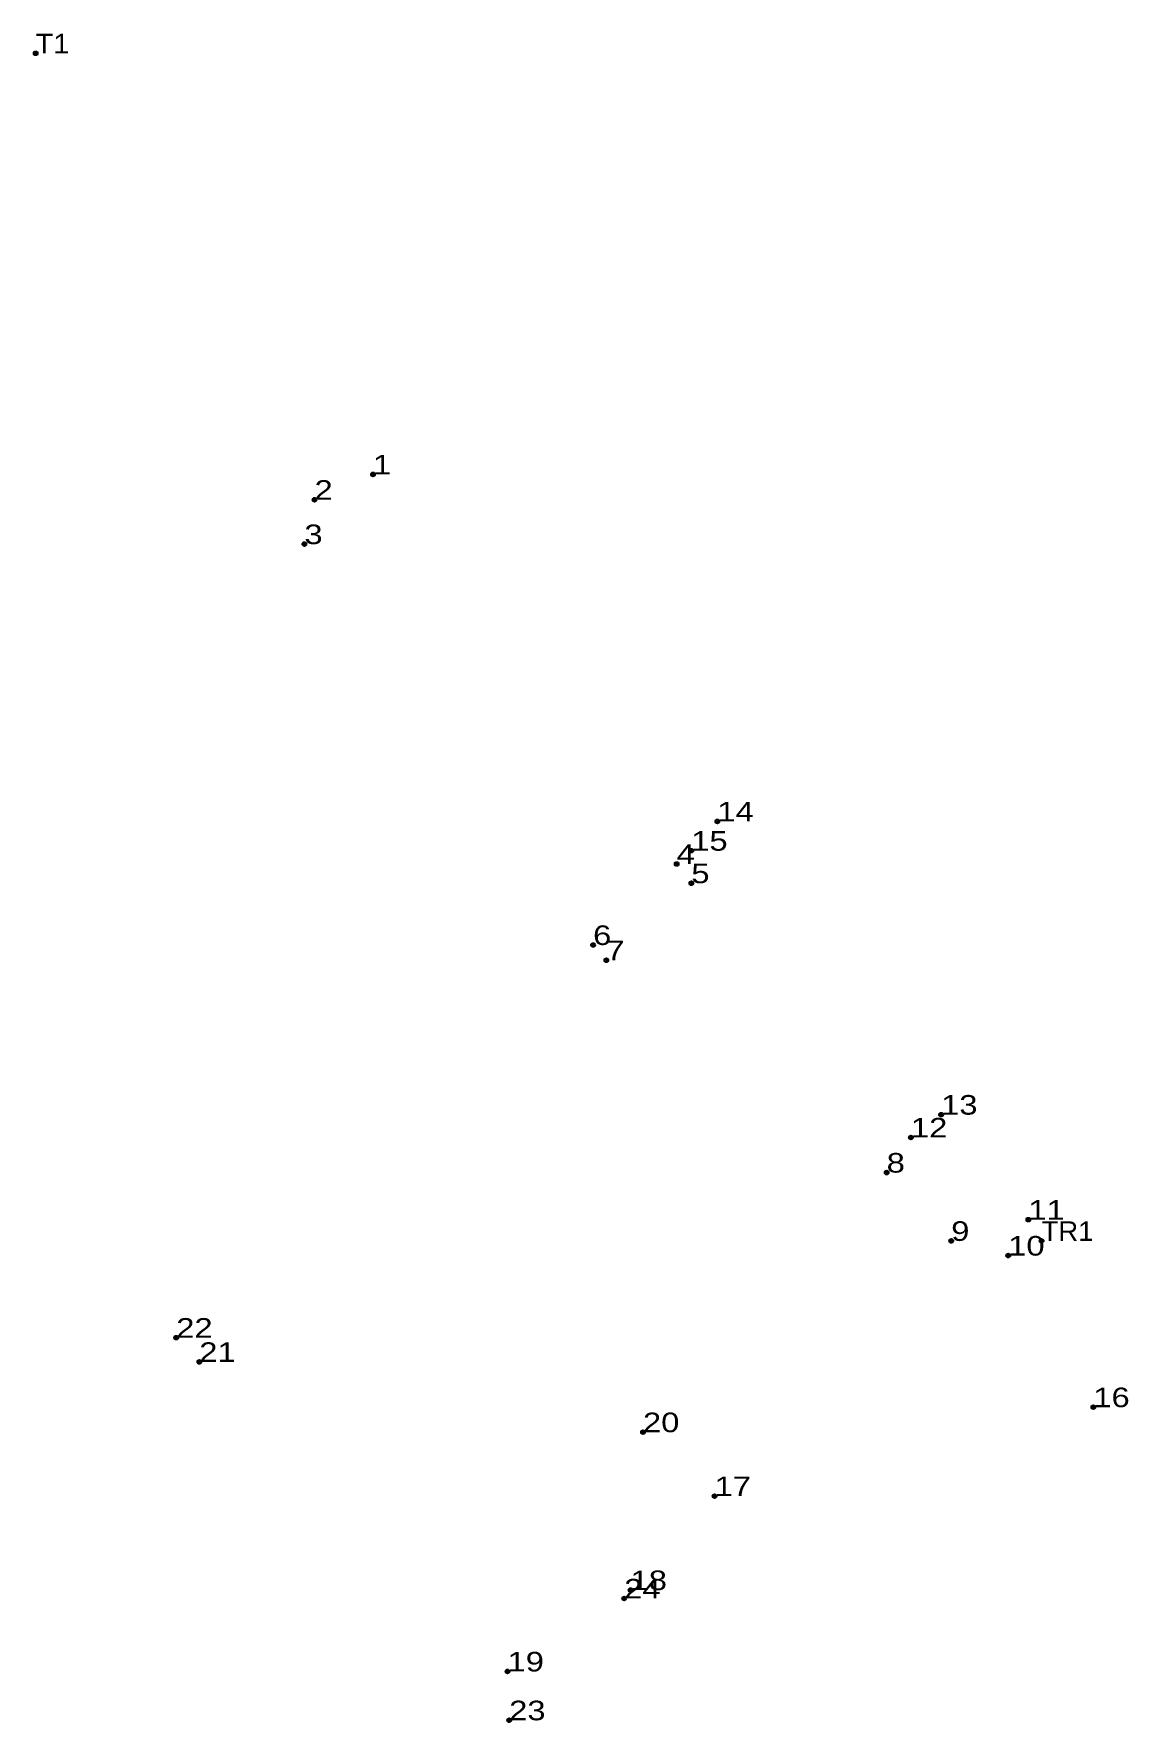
# Model space of a CAD drawing. Header units: metres. Extents: x 545014 to 548171, y 1836425 to 1837173.
# Drawn here: x 548070.4 to 548171.1, y 1836980.2 to 1837135.4 of the extents above; entities that cross this region are included whole.
import ezdxf

# ---------------------------------------------------------------- set-up
doc = ezdxf.new("R2010")
doc.units = ezdxf.units.M
doc.header["$LTSCALE"] = 0.72
doc.header["$PDMODE"] = 32
doc.header["$PDSIZE"] = 0.36
doc.layers.add('12', color=7, linetype='Continuous')
doc.layers.add('7', color=7, linetype='Continuous')

msp = doc.modelspace()

# ---------------------------------------------------------------- texts
at = {"layer": '12'}
for s, width, p in [('T1', 1.1, (548070.62, 1837133.65)), ('1', 1.25, (548101.65, 1837094.93)), ('2', 1.25, (548096.27, 1837092.6)), ('3', 1.25, (548095.34, 1837088.52)), ('14', 1.25, (548133.33, 1837063.02)), ('15', 1.25, (548130.93, 1837060.33)), ('4', 1.25, (548129.59, 1837059.11)), ('5', 1.25, (548130.94, 1837057.34)), ('6', 1.25, (548121.9, 1837051.66)), ('7', 1.25, (548123.12, 1837050.26)), ('13', 1.25, (548153.92, 1837036.06)), ('12', 1.25, (548151.14, 1837033.96)), ('8', 1.25, (548148.91, 1837030.73)), ('11', 1.25, (548161.94, 1837026.4)), ('9', 1.25, (548154.85, 1837024.45)), ('TR1', 1.05, (548163.16, 1837024.45)), ('10', 1.25, (548160.09, 1837023.1)), ('22', 1.25, (548083.55, 1837015.55)), ('21', 1.25, (548085.67, 1837013.32)), ('16', 1.25, (548167.92, 1837009.16)), ('20', 1.25, (548126.49, 1837006.86)), ('17', 1.25, (548133.08, 1837000.98)), ('24', 1.25, (548124.76, 1836991.57)), ('18', 1.25, (548125.35, 1836992.34)), ('19', 1.25, (548114.03, 1836984.86)), ('23', 1.25, (548114.18, 1836980.37))]:
    msp.add_text(s, height=1.8, dxfattribs=dict(at, width=width)).set_placement(p)

# ---------------------------------------------------------------- linework, layer by layer
at = {"layer": '7'}
for p in [(548070.62, 1837133.65), (548101.65, 1837094.93), (548096.27, 1837092.6), (548095.34, 1837088.52), (548133.33, 1837063.02), (548130.93, 1837060.33), (548129.59, 1837059.11), (548130.94, 1837057.34), (548121.9, 1837051.66), (548123.12, 1837050.26), (548153.92, 1837036.06), (548151.14, 1837033.96), (548148.91, 1837030.73), (548161.94, 1837026.4), (548154.85, 1837024.45), (548163.16, 1837024.45), (548160.09, 1837023.1), (548083.55, 1837015.55), (548085.67, 1837013.32), (548167.92, 1837009.16), (548126.49, 1837006.86), (548133.08, 1837000.98), (548124.76, 1836991.57), (548125.35, 1836992.34), (548114.03, 1836984.86), (548114.18, 1836980.37)]:
    msp.add_point(p, dxfattribs=at)

msp.set_redraw_order([(e.dxf.handle, doc.entitydb.next_handle()) for e in msp.query("TEXT MTEXT ATTDEF DIMENSION ARC_DIMENSION")])  # texts and dimensions are drawn at this point

doc.saveas('drawing.dxf')
